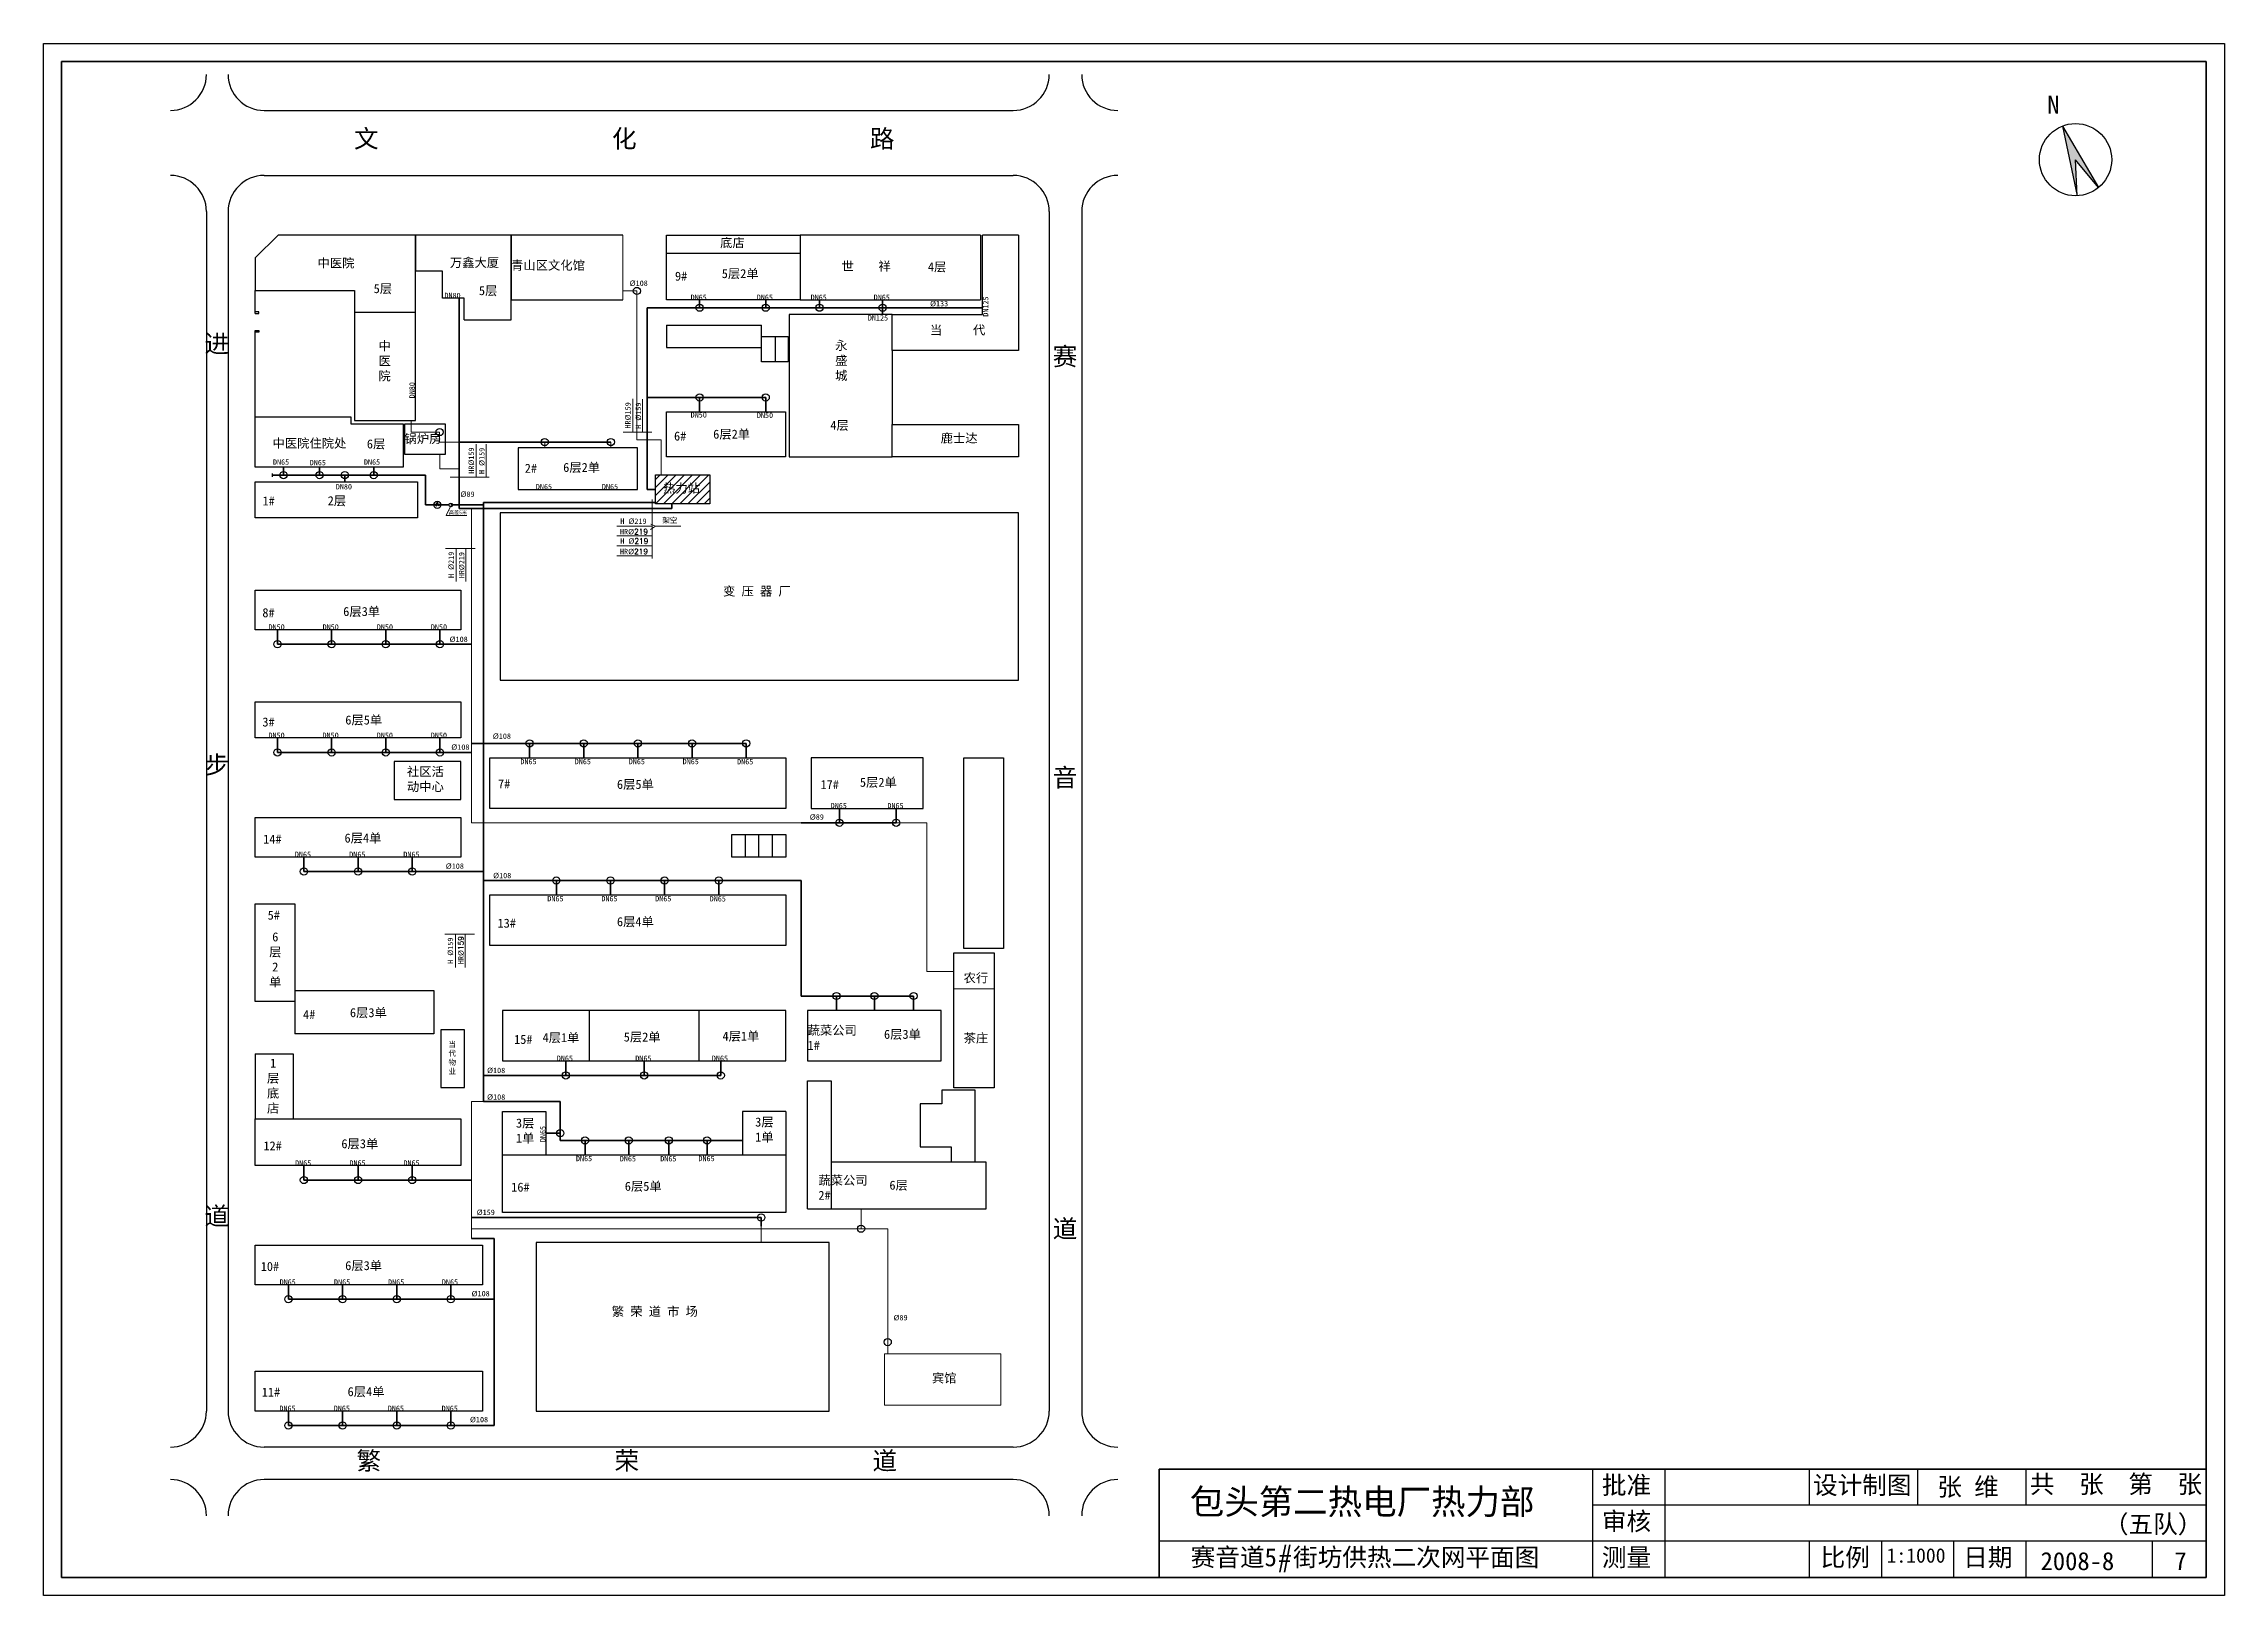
# Model space of a CAD drawing. Header units: millimetres. Extents: x 710 to 1314, y 285 to 715.
import ezdxf

# ---------------------------------------------------------------- set-up
doc = ezdxf.new("R2010")
doc.units = ezdxf.units.MM
doc.linetypes.add('DASHED2', pattern=[9.525, 6.35, -3.175])
doc.layers.add('围栏', color=3, linetype='Continuous')
doc.layers.add('边线', color=1, linetype='Continuous')
doc.layers.add('标注', color=7, linetype='Continuous', lineweight=18)
doc.layers.add('管道', color=7, linetype='Continuous', lineweight=50)

msp = doc.modelspace()

# ---------------------------------------------------------------- hatches: boundary and pattern name
msp.add_hatch(color=256).paths.add_polyline_path([(1269.38, 692.51), (1273.45, 673.19), (1272.97, 683.18), (1279.32, 675.45)])
at = {"layer": '标注'}
h = msp.add_hatch(dxfattribs=at)
h.set_pattern_fill('ANSI31', color=256, scale=0.5, style=0)
h.paths.add_polyline_path([(894.7, 595.81), (879.7, 595.81), (879.7, 587.81), (894.7, 587.81)])
h.paths.add_polyline_path([(881.14, 594.01), (892.9, 594.01), (892.9, 589.45), (881.14, 589.45)], flags=24)

# ---------------------------------------------------------------- linework, layer by layer
at = {"lineweight": 40}
for p, q in [((715.18, 290.35), (715.18, 710.35)), ((715.18, 710.35), (1309.18, 710.35)), ((1309.18, 710.35), (1309.18, 290.35)), ((1309.18, 320.35), (1019.18, 320.35)), ((1019.18, 320.35), (1019.18, 290.35)), ((1309.18, 290.35), (715.18, 290.35))]:
    msp.add_line(p, q, dxfattribs=at)
for p, q in [((771.28, 696.81), (978.7, 696.81)), ((1269.38, 692.51), (1273.45, 673.19)), ((1269.38, 692.51), (1279.32, 675.45)), ((1273.45, 673.19), (1272.97, 683.18)), ((1279.32, 675.45), (1272.97, 683.18)), ((771.28, 678.81), (978.7, 678.81)), ((755.28, 668.81), (755.28, 336.44)), ((761.28, 668.81), (761.28, 336.44)), ((988.7, 668.81), (988.7, 336.44)), ((997.7, 668.81), (997.7, 336.44)), ((882.7, 657.31), (882.7, 662.31)), ((882.7, 662.31), (919.7, 662.31)), ((969.7, 662.31), (919.7, 662.31)), ((919.7, 662.31), (919.7, 644.31)), ((919.7, 662.31), (919.7, 657.31)), ((969.7, 662.31), (969.7, 644.31)), ((980.2, 662.31), (970.2, 662.31)), ((970.2, 640.31), (970.2, 662.31)), ((980.2, 662.31), (980.2, 630.31)), ((882.7, 644.31), (882.7, 657.31)), ((882.7, 657.31), (919.7, 657.31)), ((919.7, 644.31), (882.7, 644.31)), ((945.2, 640.31), (916.7, 640.31)), ((916.7, 640.31), (916.7, 600.81)), ((919.7, 644.31), (969.7, 644.31)), ((945.2, 630.31), (945.2, 640.31)), ((945.2, 640.31), (970.2, 640.31)), ((882.7, 637.31), (882.7, 631.11)), ((882.7, 637.31), (909.01, 637.31)), ((909.01, 627.21), (909.01, 637.31)), ((909.01, 634.21), (916.41, 634.21)), ((912.82, 634.21), (912.82, 627.21)), ((916.41, 634.21), (916.41, 627.21)), ((882.7, 631.11), (909.01, 631.11)), ((980.2, 630.31), (945.2, 630.31)), ((945.2, 630.31), (945.2, 609.81)), ((916.41, 627.21), (909.01, 627.21)), ((882.7, 613.31), (915.7, 613.31)), ((882.7, 600.81), (882.7, 613.31)), ((915.7, 613.31), (915.7, 600.81)), ((945.2, 609.81), (980.2, 609.81)), ((945.2, 600.81), (945.2, 609.81)), ((980.2, 609.81), (980.2, 600.81)), ((874.65, 603.31), (841.65, 603.31)), ((874.65, 591.81), (874.65, 603.31)), ((915.7, 600.81), (882.7, 600.81)), ((916.7, 600.81), (945.2, 600.81)), ((980.2, 600.81), (945.2, 600.81)), ((879.7, 595.81), (894.7, 595.81)), ((879.7, 587.81), (879.7, 595.81)), ((894.7, 595.81), (894.7, 587.81)), ((841.65, 591.81), (874.65, 591.81)), ((894.7, 587.81), (879.7, 587.81)), ((768.78, 563.94), (825.78, 563.94)), ((768.78, 552.94), (768.78, 563.94)), ((825.78, 563.94), (825.78, 552.94)), ((825.78, 552.94), (768.78, 552.94)), ((768.78, 532.94), (825.78, 532.94)), ((768.78, 522.94), (768.78, 532.94)), ((825.78, 532.94), (825.78, 522.94)), ((825.78, 522.94), (768.78, 522.94)), ((825.78, 516.42), (807.28, 516.42)), ((807.28, 516.42), (807.28, 505.92)), ((825.78, 505.92), (825.78, 516.42)), ((833.78, 503.44), (833.78, 517.44)), ((833.78, 517.44), (915.78, 517.44)), ((915.78, 517.44), (915.78, 503.44)), ((922.78, 517.44), (922.78, 503.44)), ((953.78, 517.44), (922.78, 517.44)), ((953.78, 503.44), (953.78, 517.44)), ((965.01, 464.58), (965.01, 517.44)), ((965.01, 517.44), (976.01, 517.44)), ((976.01, 517.44), (976.01, 464.58)), ((807.28, 505.92), (825.78, 505.92)), ((915.78, 503.44), (833.78, 503.44)), ((922.78, 503.44), (953.78, 503.44)), ((900.78, 489.87), (900.78, 496.17)), ((900.78, 496.17), (915.78, 496.17)), ((904.58, 489.87), (904.58, 496.17)), ((908.28, 489.87), (908.28, 496.17)), ((912.08, 489.87), (912.08, 496.17)), ((915.78, 496.17), (915.78, 489.87)), ((915.78, 489.87), (900.78, 489.87)), ((768.78, 476.94), (779.78, 476.94)), ((768.78, 449.94), (768.78, 476.94)), ((779.78, 476.94), (779.78, 449.94)), ((962.29, 425.98), (962.29, 463.36)), ((962.29, 463.36), (973.49, 463.36)), ((976.01, 464.58), (965.01, 464.58)), ((973.49, 463.36), (973.49, 425.98)), ((779.78, 449.94), (768.78, 449.94)), ((779.78, 452.94), (779.78, 440.94)), ((779.78, 452.94), (818.28, 452.94)), ((818.28, 452.94), (818.28, 440.94)), ((818.28, 440.94), (779.78, 440.94)), ((826.73, 442.05), (820.23, 442.05)), ((820.23, 442.05), (820.23, 426.05)), ((826.73, 426.05), (826.73, 442.05)), ((820.23, 426.05), (826.73, 426.05)), ((973.49, 425.98), (962.29, 425.98)), ((978.7, 326.44), (771.28, 326.44)), ((1139.18, 320.35), (1139.18, 290.35)), ((1159.18, 320.35), (1159.18, 290.35)), ((1199.18, 320.35), (1199.18, 310.35)), ((1229.22, 320.35), (1229.22, 310.35)), ((1259.18, 320.35), (1259.18, 310.35)), ((978.7, 317.44), (771.28, 317.44)), ((1309.18, 310.35), (1139.18, 310.35)), ((1309.18, 300.35), (1019.18, 300.35)), ((1199.18, 300.35), (1199.18, 290.35)), ((1219.18, 300.35), (1219.18, 290.35)), ((1239.18, 300.35), (1239.18, 290.35)), ((1259.18, 300.35), (1259.18, 290.35)), ((1294.18, 300.35), (1294.18, 290.35))]:
    msp.add_line(p, q)
at = {"color": 0}
for p, q in [((775.15, 662.31), (768.78, 655.94)), ((813.15, 662.31), (775.15, 662.31)), ((839.65, 662.31), (813.15, 662.31)), ((813.15, 662.31), (813.15, 652.31)), ((813.15, 640.94), (813.15, 662.31)), ((839.65, 638.81), (839.65, 662.31)), ((768.78, 655.94), (768.78, 646.94)), ((768.78, 646.94), (796.28, 646.94)), ((796.28, 646.94), (796.28, 640.94)), ((820.65, 652.31), (813.15, 652.31)), ((820.65, 644.81), (820.65, 652.31)), ((796.28, 640.94), (813.15, 640.94)), ((796.28, 640.94), (796.28, 610.94)), ((813.15, 610.94), (813.15, 640.94)), ((826.65, 644.81), (820.65, 644.81)), ((826.65, 638.81), (826.65, 644.81)), ((826.65, 638.81), (839.65, 638.81)), ((796.28, 610.94), (813.15, 610.94)), ((841.65, 603.31), (841.65, 591.81))]:
    msp.add_line(p, q, dxfattribs=at)
at = {"color": 1}
for p, q in [((768.78, 611.94), (795.28, 611.94)), ((768.78, 597.94), (768.78, 611.94)), ((795.28, 611.94), (795.28, 609.94)), ((795.28, 609.94), (809.78, 609.94)), ((809.78, 609.94), (809.78, 597.94)), ((809.78, 597.94), (768.78, 597.94)), ((768.78, 593.94), (813.78, 593.94)), ((768.78, 583.94), (768.78, 593.94)), ((773.53, 596.23), (773.53, 595.31)), ((813.78, 593.94), (813.78, 583.94)), ((819.47, 588.05), (818.99, 588.05)), ((819.23, 587.52), (819.23, 588.05)), ((813.78, 583.94), (768.78, 583.94)), ((768.78, 500.94), (825.78, 500.94)), ((768.78, 489.94), (768.78, 500.94)), ((825.78, 500.94), (825.78, 489.94)), ((825.78, 489.94), (768.78, 489.94)), ((833.78, 479.44), (915.78, 479.44)), ((833.78, 465.44), (833.78, 479.44)), ((915.78, 479.44), (915.78, 465.44)), ((915.78, 465.44), (833.78, 465.44)), ((915.78, 447.44), (837.28, 447.44)), ((837.28, 447.44), (837.28, 433.44)), ((861.28, 447.44), (861.28, 433.44)), ((891.78, 433.44), (891.78, 447.44)), ((915.78, 433.44), (915.78, 447.44)), ((958.78, 447.44), (921.78, 447.44)), ((921.78, 447.44), (921.78, 433.44)), ((958.78, 433.44), (958.78, 447.44)), ((768.78, 435.44), (768.78, 417.44)), ((768.78, 435.44), (779.28, 435.44)), ((779.28, 435.44), (779.28, 417.44)), ((837.28, 433.44), (915.78, 433.44)), ((921.78, 433.44), (958.78, 433.44)), ((921.78, 392.44), (921.78, 427.94)), ((921.78, 427.94), (928.28, 427.94)), ((928.28, 427.94), (928.28, 392.44)), ((968.23, 425.32), (958.96, 425.32)), ((958.96, 425.32), (958.96, 421.6)), ((968.23, 405.65), (968.23, 425.32)), ((768.78, 417.44), (825.78, 417.44)), ((768.78, 404.44), (768.78, 417.44)), ((825.78, 417.44), (825.78, 404.44)), ((837.28, 407.44), (837.28, 419.44)), ((837.28, 419.44), (849.28, 419.44)), ((849.28, 419.44), (849.28, 407.44)), ((915.78, 419.44), (903.78, 419.44)), ((903.78, 419.44), (903.78, 407.44)), ((915.78, 419.44), (915.78, 391.44)), ((958.96, 421.6), (952.96, 421.6)), ((952.96, 421.6), (952.96, 409.6)), ((837.28, 391.44), (837.28, 407.44)), ((837.28, 407.44), (915.78, 407.44)), ((971.28, 405.44), (928.28, 405.44)), ((952.96, 409.6), (958.96, 409.6)), ((958.96, 409.6), (961.52, 409.6)), ((961.52, 409.6), (961.52, 405.44)), ((971.28, 392.44), (971.28, 405.44)), ((825.78, 404.44), (768.78, 404.44)), ((915.78, 391.44), (837.28, 391.44)), ((921.78, 392.44), (928.28, 392.44)), ((928.28, 392.44), (971.28, 392.44)), ((768.78, 382.44), (831.78, 382.44)), ((768.78, 371.44), (768.78, 382.44)), ((831.78, 382.44), (831.78, 371.44)), ((831.78, 371.44), (768.78, 371.44)), ((768.78, 347.44), (831.78, 347.44)), ((768.78, 336.44), (768.78, 347.44)), ((831.78, 347.44), (831.78, 336.44)), ((831.78, 336.44), (768.78, 336.44))]:
    msp.add_line(p, q, dxfattribs=at)
at = {"color": 0}
msp.add_lwpolyline([(810.14, 601.54), (821.48, 601.54), (821.48, 609.87), (810.14, 609.87)], close=True, dxfattribs=at)
at = {"color": 1}
for points in [[(819.23, 587.52), (818.79, 587.78), (818.79, 587.27)], [(819.23, 587.52), (819.67, 587.78), (819.67, 587.27)]]:
    msp.add_lwpolyline(points, close=True, dxfattribs=at)
for centre, radius in [((1272.97, 683.18), 10), ((891.87, 642.17), 1), ((910.18, 642.17), 1), ((925.09, 642.17), 1), ((942.56, 642.17), 1), ((891.87, 617.31), 1), ((910.18, 617.31), 1), ((867.28, 604.94), 1), ((774.95, 548.94), 1), ((789.95, 548.94), 1), ((804.95, 548.94), 1), ((819.95, 548.94), 1), ((774.95, 518.94), 1), ((789.95, 518.94), 1), ((804.95, 518.94), 1), ((819.95, 518.94), 1), ((844.78, 521.44), 1), ((859.78, 521.44), 1), ((874.78, 521.44), 1), ((889.78, 521.44), 1), ((904.78, 521.44), 1), ((930.6, 499.44), 1), ((946.3, 499.44), 1)]:
    msp.add_circle(centre, radius)
at = {"color": 6}
msp.add_circle((874.5, 646.8), 1, dxfattribs=at)
at = {"color": 0}
for centre in [(819.87, 607.72), (848.97, 604.94)]:
    msp.add_circle(centre, 1, dxfattribs=at)
at = {"color": 1}
for centre, radius in [((776.61, 595.78), 1), ((786.61, 595.78), 1), ((793.61, 595.78), 1), ((801.61, 595.78), 1), ((819.23, 587.52), 1), ((822.98, 587.52), 0.5), ((782.28, 485.94), 1), ((797.28, 485.94), 1), ((812.28, 485.94), 1), ((852.19, 483.44), 1), ((867.19, 483.44), 1), ((882.19, 483.44), 1), ((897.19, 483.44), 1), ((929.78, 451.44), 1), ((940.28, 451.44), 1), ((951.13, 451.44), 1), ((854.81, 429.44), 1), ((876.53, 429.44), 1), ((897.72, 429.44), 1), ((853.28, 413.44), 1), ((860.14, 411.44), 1), ((872.24, 411.44), 1), ((883.35, 411.44), 1), ((893.95, 411.44), 1), ((782.28, 400.44), 1), ((797.28, 400.44), 1), ((812.28, 400.44), 1), ((908.92, 390.06), 1), ((936.59, 386.96), 1), ((777.98, 367.44), 1), ((792.98, 367.44), 1), ((807.98, 367.44), 1), ((822.98, 367.44), 1), ((943.97, 355.55), 1), ((777.98, 332.44), 1), ((792.98, 332.44), 1), ((807.98, 332.44), 1), ((822.98, 332.44), 1)]:
    msp.add_circle(centre, radius, dxfattribs=at)
for centre, start, end in [((745.28, 706.81), 270, 360), ((771.28, 706.81), 180, 270), ((978.7, 706.81), 270, 0), ((1007.7, 706.81), 180, 270), ((745.28, 668.81), 0, 90), ((771.28, 668.81), 90, 180), ((978.7, 668.81), 0, 90), ((1007.7, 668.81), 90, 180), ((745.28, 336.44), 270, 0), ((771.28, 336.44), 180, 270), ((978.7, 336.44), 270, 360), ((1007.7, 336.44), 180, 270), ((745.28, 307.44), 0, 90), ((771.28, 307.44), 90, 180), ((978.7, 307.44), 0, 90), ((1007.7, 307.44), 90, 180)]:
    msp.add_arc(centre, 10, start, end)
at = {"layer": '围栏', "color": 6}
for p, q in [((870.6, 662.31), (839.65, 662.31)), ((839.65, 644.31), (870.6, 644.31))]:
    msp.add_line(p, q, dxfattribs=at)
at = {"layer": '围栏', "color": 0}
for p, q in [((839.65, 662.31), (839.65, 644.31)), ((882.7, 644.31), (882.7, 662.31))]:
    msp.add_line(p, q, dxfattribs=at)
at = {"layer": '围栏'}
for p, q in [((768.78, 640.56), (768.78, 646.94)), ((769.78, 641.06), (768.78, 641.06)), ((768.78, 640.56), (769.78, 640.56)), ((769.78, 640.56), (769.78, 641.06)), ((768.78, 611.94), (768.78, 635.87)), ((768.78, 635.87), (769.78, 635.87)), ((769.78, 635.37), (768.78, 635.37)), ((769.78, 635.87), (769.78, 635.37)), ((980.2, 585.29), (836.64, 585.29)), ((836.64, 585.29), (836.64, 538.98)), ((980.2, 538.98), (980.2, 585.29)), ((836.64, 538.98), (980.2, 538.98))]:
    msp.add_line(p, q, dxfattribs=at)
at = {"layer": '围栏', "color": 1}
for p, q in [((846.57, 383.11), (846.57, 336.44)), ((927.73, 383.11), (846.57, 383.11)), ((927.73, 336.44), (927.73, 383.11)), ((846.57, 336.44), (927.73, 336.44))]:
    msp.add_line(p, q, dxfattribs=at)
at = {"layer": '标注', "color": 6}
for p, q in [((870.6, 662.31), (870.6, 644.31)), ((874.5, 646.8), (870.6, 646.8)), ((874.5, 605.52), (874.5, 644.31)), ((881.19, 605.52), (874.5, 605.52)), ((881.19, 595.81), (881.19, 605.52))]:
    msp.add_line(p, q, dxfattribs=at)
at = {"layer": '标注'}
for p, q in [((874.5, 644.31), (874.5, 646.8)), ((873.37, 607.72), (873.37, 616.89)), ((876.08, 607.72), (876.08, 616.86)), ((811.95, 607.72), (811.95, 610.94)), ((819.87, 607.72), (811.95, 607.72)), ((819.87, 607.72), (819.87, 604.94)), ((819.87, 604.94), (821.48, 604.94)), ((825.28, 604.94), (821.48, 604.94)), ((848.97, 604.94), (848.97, 603.31)), ((867.28, 604.94), (867.28, 603.31)), ((878.63, 607.72), (870.73, 607.72)), ((819.93, 597.56), (819.93, 601.54)), ((825.28, 597.56), (819.93, 597.56)), ((825.28, 597.56), (825.28, 597.56)), ((828.65, 499.44), (828.65, 586.54)), ((878.75, 572.67), (878.75, 589.04)), ((868.92, 581.64), (878.75, 581.64)), ((879.66, 581.63), (878.25, 580.69)), ((879.66, 581.63), (878.33, 582.21)), ((879.66, 581.63), (886.7, 581.63)), ((829.73, 575.47), (821.49, 575.47)), ((824.42, 566.29), (824.42, 575.47)), ((827.12, 566.29), (827.12, 575.47)), ((868.92, 578.94), (878.75, 578.94)), ((868.92, 576.14), (878.75, 576.14)), ((868.92, 573.44), (878.75, 573.44)), ((919.99, 499.44), (828.65, 499.44)), ((946.3, 499.44), (954.79, 499.44)), ((954.79, 499.44), (954.79, 458.21)), ((829.52, 468.55), (821.28, 468.55)), ((824.22, 459.37), (824.22, 468.55)), ((826.92, 459.37), (826.92, 468.55)), ((954.79, 458.21), (962.29, 458.21)), ((962.29, 453.41), (973.49, 453.41))]:
    msp.add_line(p, q, dxfattribs=at)
at = {"layer": '标注', "color": 0}
for p, q in [((830, 595.18), (830, 604.36)), ((832.71, 595.18), (832.71, 604.33)), ((833.6, 595.18), (822.83, 595.18))]:
    msp.add_line(p, q, dxfattribs=at)
at = {"layer": '标注', "color": 1}
for p, q in [((822.86, 587.04), (821.7, 584.54)), ((821.7, 584.54), (827.43, 584.54)), ((831.98, 422.18), (828.65, 422.18)), ((828.65, 422.18), (828.65, 386.96)), ((828.65, 386.96), (828.65, 386.96)), ((828.65, 386.96), (936.59, 386.96)), ((828.65, 386.96), (828.65, 384.26)), ((908.92, 390.06), (908.92, 383.11)), ((936.59, 386.96), (936.59, 392.44)), ((936.59, 386.96), (943.97, 386.96)), ((943.97, 386.96), (943.97, 352.29))]:
    msp.add_line(p, q, dxfattribs=at)
msp.add_lwpolyline([(943.08, 352.29), (975.26, 352.29), (975.26, 338.02), (943.08, 338.02)], close=True, dxfattribs=at)
at = {"layer": '管道', "color": 0}
msp.add_line((825.28, 644.81), (825.28, 586.54), dxfattribs=at)
at = {"layer": '管道'}
for p, q in [((877.35, 591.81), (877.35, 642.17)), ((877.35, 642.17), (970.2, 642.17)), ((891.87, 644.31), (891.87, 642.17)), ((910.18, 644.31), (910.18, 642.17)), ((925.09, 642.17), (925.09, 644.31)), ((942.56, 640.31), (942.56, 644.31)), ((910.18, 617.31), (877.35, 617.31)), ((891.87, 617.31), (891.87, 613.31)), ((910.18, 617.31), (910.18, 613.31)), ((867.28, 604.94), (825.28, 604.94)), ((884.16, 586.54), (825.28, 586.54)), ((879.7, 591.81), (877.35, 591.81)), ((884.16, 587.81), (884.16, 586.54)), ((774.95, 552.94), (774.95, 548.94)), ((789.95, 552.94), (789.95, 548.94)), ((804.95, 552.94), (804.95, 548.94)), ((819.95, 552.94), (819.95, 548.94)), ((774.95, 548.94), (828.65, 548.94)), ((774.95, 522.94), (774.95, 518.94)), ((789.95, 522.94), (789.95, 518.94)), ((804.95, 522.94), (804.95, 518.94)), ((819.95, 522.94), (819.95, 518.94)), ((904.78, 521.44), (828.65, 521.44)), ((844.78, 517.44), (844.78, 521.44)), ((859.78, 517.44), (859.78, 521.44)), ((874.78, 517.44), (874.78, 521.44)), ((889.78, 517.44), (889.78, 521.44)), ((904.78, 517.44), (904.78, 521.44)), ((774.95, 518.94), (828.65, 518.94)), ((930.6, 503.44), (930.6, 499.44)), ((946.3, 503.44), (946.3, 499.44)), ((946.3, 499.44), (919.99, 499.44))]:
    msp.add_line(p, q, dxfattribs=at)
at = {"layer": '管道', "color": 1, "ltscale": 0.5}
for p, q in [((815.97, 595.78), (773.61, 595.78)), ((815.97, 587.52), (815.97, 595.78)), ((822.48, 587.52), (819.67, 587.52)), ((831.98, 587.52), (822.98, 587.52))]:
    msp.add_line(p, q, dxfattribs=at)
at = {"layer": '管道', "color": 1}
for p, q in [((776.61, 595.78), (776.61, 597.94)), ((786.61, 595.78), (786.61, 597.94)), ((793.61, 595.78), (793.61, 593.94)), ((801.61, 595.78), (801.61, 597.94)), ((879.7, 588.16), (831.98, 588.16)), ((831.98, 588.16), (831.98, 422.18)), ((782.28, 489.94), (782.28, 485.94)), ((797.28, 489.94), (797.28, 485.94)), ((812.28, 489.94), (812.28, 485.94)), ((782.28, 485.94), (831.98, 485.94)), ((919.99, 483.44), (831.98, 483.44)), ((852.19, 479.44), (852.19, 483.44)), ((867.19, 479.44), (867.19, 483.44)), ((882.19, 479.44), (882.19, 483.44)), ((897.19, 479.44), (897.19, 483.44)), ((919.99, 451.44), (919.99, 483.44)), ((951.13, 451.44), (919.99, 451.44)), ((929.78, 447.44), (929.78, 451.44)), ((940.28, 447.44), (940.28, 451.44)), ((951.13, 447.44), (951.13, 451.44)), ((897.72, 429.44), (831.98, 429.44)), ((854.81, 429.44), (854.81, 433.44)), ((876.53, 429.44), (876.53, 433.44)), ((897.72, 429.44), (897.72, 433.44)), ((831.98, 422.18), (853.28, 422.18)), ((853.28, 422.18), (853.28, 411.44)), ((849.28, 413.44), (853.28, 413.44)), ((853.28, 411.44), (893.95, 411.44)), ((860.14, 407.44), (860.14, 411.44)), ((872.24, 407.44), (872.24, 411.44)), ((883.35, 407.44), (883.35, 411.44)), ((893.95, 407.44), (893.95, 411.44)), ((893.95, 411.44), (903.78, 411.44)), ((782.28, 404.44), (782.28, 400.44)), ((782.28, 400.44), (828.65, 400.44)), ((797.28, 404.44), (797.28, 400.44)), ((812.28, 404.44), (812.28, 400.44)), ((828.65, 390.06), (908.92, 390.06)), ((908.92, 390.06), (908.92, 387.63)), ((828.65, 384.26), (834.98, 384.26)), ((834.98, 384.26), (834.98, 332.44)), ((777.98, 371.44), (777.98, 367.44)), ((792.98, 371.44), (792.98, 367.44)), ((807.98, 371.44), (807.98, 367.44)), ((822.98, 371.44), (822.98, 367.44)), ((777.98, 367.44), (834.98, 367.44)), ((777.98, 336.44), (777.98, 332.44)), ((777.98, 332.44), (834.98, 332.44)), ((792.98, 336.44), (792.98, 332.44)), ((807.98, 336.44), (807.98, 332.44)), ((822.98, 336.44), (822.98, 332.44))]:
    msp.add_line(p, q, dxfattribs=at)
at = {"layer": '管道', "color": 1, "linetype": 'DASHED2', "ltscale": 0.5}
msp.add_line((818.79, 587.52), (815.97, 587.52), dxfattribs=at)
at = {"layer": '边线'}
for p, q in [((710.18, 715.35), (1314.18, 715.35)), ((710.18, 285.35), (710.18, 715.35)), ((1314.18, 715.35), (1314.18, 285.35)), ((1314.18, 285.35), (710.18, 285.35))]:
    msp.add_line(p, q, dxfattribs=at)

# ---------------------------------------------------------------- texts
at = {"attachment_point": 1}
for s, insert, char_height, width in [('N', (1265.13, 700.92), 5, 13.437), ('{\\fSimHei|b0|i0|c134|p2;包头第二热电厂热力部}', (1027.63, 314.81), 7, 133.3392), ('{\\fFangSong_GB2312|b0|i0|c134|p49;批准}', (1141.77, 318.41), 5, 88.5221), ('{\\fFangSong_GB2312|b0|i0|c134|p49;设计制图}', (1200.24, 318.41), 5, 88.5221), ('{\\fFangSong_GB2312|b0|i0|c134|p49;共  张  第  张}', (1260.32, 318.68), 5, 88.5221), ('{\\fFangSong_GB2312|b0|i0|c134|p49;审核}', (1141.77, 308.41), 5, 88.5221), ('{\\fSimSun|b0|i0|c134|p6;赛音道}5{\\Ftxt.shx|c1;#\\fSimSun|b0|i0|c134|p6;街坊\\fSimSun|b0|i0|c134|p54;供热二次网平面图}', (1027.88, 298.43), 5, 145.2356), ('{\\fFangSong_GB2312|b0|i0|c134|p49;测量}', (1141.77, 298.41), 5, 88.5221), ('{\\fFangSong_GB2312|b0|i0|c134|p49;比例}', (1202.36, 298.41), 5, 88.5221), ('{\\fFangSong_GB2312|b0|i0|c134|p49;日期}', (1241.85, 298.41), 5, 88.5221)]:
    msp.add_mtext(s, dxfattribs=dict(at, insert=insert, char_height=char_height, width=width))
at = {"layer": '标注'}
for s, insert, char_height, width, attachment_point in [('{\\fSimSun|b0|i0|c134|p54;文                   化                   路}', (796.15, 691.51), 5, 161.5383, 1), ('{\\fSimSun|b0|i0|c134|p54;底店}', (897.55, 661.42), 2.5, 15.0166, 1), ('5{\\fSimSun|b0|i0|c134|p54;层}2{\\fSimSun|b0|i0|c134|p54;单}', (898.01, 652.87), 2.5, 21.4463, 1), ('{\\fSimSun|b0|i0|c134|p54;世    祥}', (931.18, 654.92), 2.5, 27.4539, 1), ('4{\\fSimSun|b0|i0|c134|p54;层}', (955.09, 654.72), 2.5, 9.5941, 1), ('9#', (885.05, 652.15), 2.5, 4.9251, 1), ('DN65', (889.37, 645.81), 1.5, 6.3469, 1), ('DN65', (907.7, 645.81), 1.5, 6.3469, 1), ('DN65', (922.61, 645.81), 1.5, 6.3469, 1), ('DN65', (940.07, 645.81), 1.5, 6.3469, 1), ('%%C133', (955.69, 644.05), 1.5, 9.9494, 1), ('{\\fSimSun|b0|i0|c134|p54;进\\P\\P\\P\\P\\P\\P\\P\\P\\P\\P\\P\\P\\P\\P步\\P\\P\\P\\P\\P\\P\\P\\P\\P\\P\\P\\P\\P\\P\\P道}', (754.74, 634.69), 5, 6.2168, 1), ('DN125', (938.47, 640.11), 1.5, 7.2813, 1), ('{\\fSimSun|b0|i0|c134|p54;当     代}', (955.68, 637.23), 2.5, 18.0074, 1), ('{\\fSimSun|b0|i0|c134|p54;赛\\P\\P\\P\\P\\P\\P\\P\\P\\P\\P\\P\\P\\P\\P音\\P\\P\\P\\P\\P\\P\\P\\P\\P\\P\\P\\P\\P\\P\\P道}', (989.66, 631.17), 5, 6.2168, 1), ('DN50', (889.39, 613.22), 1.5, 6.3469, 1), ('DN50', (907.74, 613.11), 1.5, 6.3469, 1), ('4{\\fSimSun|b0|i0|c134|p54;层}', (928.08, 610.83), 2.5, 9.5941, 1), ('6#', (884.79, 607.85), 2.5, 4.9251, 1), ('6{\\fSimSun|b0|i0|c134|p54;层}2{\\fSimSun|b0|i0|c134|p54;单}', (895.63, 608.38), 2.5, 21.4463, 1), ('{\\fSimSun|b0|i0|c134|p54;鹿士达}', (958.63, 607.29), 2.5, 14.0222, 1), ('6{\\fSimSun|b0|i0|c134|p54;层}2{\\fSimSun|b0|i0|c134|p54;单}', (854.08, 599.16), 2.5, 21.4463, 1), ('DN65', (864.81, 593.31), 1.5, 6.3469, 1), ('{\\fSimSun|b0|i0|c134|p54;热力站}', (881.76, 593.38), 2.5, 13.8938, 1), ('HR%%C{\\Ftxt.shx|c1;219}', (869.82, 580.86), 1.5, 11.9811, 1), ('H %%C219', (869.9, 583.76), 1.5, 11.8997, 1), ('{\\fSimSun|b0|i0|c134|p54;架空}', (881.54, 584.01), 1.5, 10.7434, 1), ('HR%%C{\\Ftxt.shx|c1;219}', (869.82, 575.35), 1.5, 11.9811, 1), ('H %%C{\\Ftxt.shx|c1;219}', (869.9, 578.26), 1.5, 11.8997, 1), ('{\\fSimSun|b0|i0|c134|p54;变 压 器 厂}', (898.36, 564.89), 2.5, 34.2698, 1), ('8#', (770.77, 558.9), 2.5, 4.9251, 1), ('6{\\fSimSun|b0|i0|c134|p54;层}3{\\fSimSun|b0|i0|c134|p54;单}', (793.16, 559.24), 2.5, 21.4463, 1), ('DN50', (772.48, 554.44), 1.5, 6.3469, 1), ('DN50', (787.45, 554.44), 1.5, 6.3469, 1), ('DN50', (802.47, 554.44), 1.5, 6.3469, 1), ('DN50', (817.44, 554.44), 1.5, 6.3469, 1), ('%%C108', (822.62, 551.04), 1.5, 9.9494, 1), ('3#', (770.77, 528.62), 2.5, 4.9251, 1), ('6{\\fSimSun|b0|i0|c134|p54;层}5{\\fSimSun|b0|i0|c134|p54;单}', (793.74, 529.17), 2.5, 21.4463, 1), ('DN50', (772.46, 524.44), 1.5, 6.3469, 1), ('DN50', (787.43, 524.44), 1.5, 6.3469, 1), ('DN50', (802.45, 524.44), 1.5, 6.3469, 1), ('DN50', (817.42, 524.44), 1.5, 6.3469, 1), ('%%C108', (823.09, 521.16), 1.5, 9.9494, 1), ('%%C108', (834.59, 524.2), 1.5, 9.9494, 1), ('{\\fSimSun|b0|i0|c134|p54;社区活\\P动中心}', (810.82, 514.88), 2.5, 16.2769, 1), ('DN65', (842.23, 517.16), 1.5, 6.3469, 1), ('DN65', (857.29, 517.16), 1.5, 6.3469, 1), ('DN65', (872.25, 517.16), 1.5, 6.3469, 1), ('DN65', (887.17, 517.16), 1.5, 6.3469, 1), ('DN65', (902.26, 517.12), 1.5, 6.3469, 1), ('7#', (836.04, 511.48), 2.5, 4.9251, 1), ('6{\\fSimSun|b0|i0|c134|p54;层}5{\\fSimSun|b0|i0|c134|p54;单}', (868.98, 511.33), 2.5, 21.4463, 1), ('17#', (925.35, 511.27), 2.5, 4.9251, 1), ('5{\\fSimSun|b0|i0|c134|p54;层}2{\\fSimSun|b0|i0|c134|p54;单}', (936.27, 511.91), 2.5, 21.4463, 1), ('%%C89', (922.38, 501.8), 1.5, 9.9336, 1), ('DN65', (928.17, 504.94), 1.5, 6.3469, 1), ('DN65', (943.87, 504.94), 1.5, 6.3469, 1), ('5#', (772.24, 475.09), 2.5, 4.9251, 1), ('6\\P{\\fSimSun|b0|i0|c134|p54;层}\\P2\\P{\\fSimSun|b0|i0|c134|p54;单}', (774.35, 461.44), 2.5, 4.9783, 5), ('{\\fSimSun|b0|i0|c134|p2;农行}\\P\\P\\P\\P{\\fSimSun|b0|i0|c134|p2;茶庄}', (964.99, 457.71), 2.5, 21.4463, 1), ('4#', (782.05, 447.58), 2.5, 4.9251, 1), ('6{\\fSimSun|b0|i0|c134|p54;层}3{\\fSimSun|b0|i0|c134|p54;单}', (795.03, 448.08), 2.5, 21.4463, 1), ('{\\fSimSun|b0|i0|c134|p54;当代物业}', (822.32, 438.82), 1.5, 3.1492, 1), ('{\\fSimSun|b0|i0|c134|p54;繁                   荣                   道}', (796.85, 325.16), 5, 161.5383, 1), ('{\\fKaiTi_GB2312|b0|i0|c134|p49;张 维}', (1234.67, 317.96), 5, 30.3874, 1), ('{\\fKaiTi_GB2312|b0|i0|c134|p49;（五队）}', (1280.81, 307.6), 5, 30.3874, 1), ('{\\H0.8x;1:1000}', (1220.62, 298.42), 5, 42.6517, 1), ('2008-8', (1263.27, 297.36), 5, 42.6517, 1), ('7', (1300.35, 297.36), 5, 42.6517, 1)]:
    msp.add_mtext(s, dxfattribs=dict(at, insert=insert, char_height=char_height, width=width, attachment_point=attachment_point))
at = {"layer": '标注', "color": 0, "attachment_point": 1}
for s, insert, char_height, width in [('{\\fSimSun|b0|i0|c134|p54;中医院}', (786.03, 655.8), 2.5, 18.85), ('{\\fSimSun|b0|i0|c134|p54;万鑫大厦}', (822.71, 655.92), 2.5, 13.8599), ('5{\\fSimSun|b0|i0|c134|p54;层}', (801.59, 648.71), 2.5, 5.8477), ('DN80', (821.2, 646.31), 1.5, 6.3469), ('5{\\fSimSun|b0|i0|c134|p54;层}', (830.75, 648.15), 2.5, 5.8477), ('{\\fSimSun|b0|i0|c134|p54;中医院}', (802.92, 632.84), 2.5, 0.7854), ('{\\fSimSun|b0|i0|c134|p2;锅炉房}', (810.14, 607.13), 2.5, 15.1968), ('2#', (843.44, 598.92), 2.5, 4.9251), ('DN65', (846.52, 593.31), 1.5, 6.3469), ('%%C89', (825.63, 591.25), 1.5, 9.9336)]:
    msp.add_mtext(s, dxfattribs=dict(at, insert=insert, char_height=char_height, width=width))
at = {"layer": '标注', "color": 6, "attachment_point": 1}
for s, insert, char_height, width in [('{\\fSimSun|b0|i0|c134|p54;青山区文化馆}', (839.65, 655.18), 2.5, 23.008), ('%%C108', (872.49, 649.71), 1.5, 9.9336)]:
    msp.add_mtext(s, dxfattribs=dict(at, insert=insert, char_height=char_height, width=width))
at = {"layer": '标注', "char_height": 1.5, "attachment_point": 1, "rotation": 90}
for s, insert, width in [('DN125', (970.35, 639.67), 3.133), ('HR%%C159', (871.25, 608.69), 11.8997), ('H %%C159', (874.16, 608.61), 11.9811), ('H %%C219', (822.3, 567.27), 11.8997), ('HR%%C219', (825.21, 567.19), 11.9811), ('H %%C159', (822.1, 460.35), 11.8997), ('HR%%C{\\Ftxt.shx|c1;159}', (825, 460.27), 11.9811)]:
    msp.add_mtext(s, dxfattribs=dict(at, insert=insert, width=width))
at = {"layer": '标注', "insert": (929.41, 632.95), "char_height": 2.5, "attachment_point": 1}
msp.add_mtext('{\\fSimSun|b0|i0|c134|p54;永\\P盛\\P城}', dxfattribs=at)
at = {"layer": '标注', "color": 0, "char_height": 1.5, "attachment_point": 1, "rotation": 90}
for s, insert, width in [('DN80', (811.46, 617.05), 3.133), ('HR%%C159', (827.88, 596.16), 11.8997), ('H %%C159', (830.79, 596.08), 11.9811)]:
    msp.add_mtext(s, dxfattribs=dict(at, insert=insert, width=width))
at = {"layer": '标注', "color": 1}
for s, insert, char_height, width, attachment_point in [('{\\fSimSun|b0|i0|c134|p54;中医院住院处}', (773.58, 605.88), 2.5, 28.051, 1), ('6{\\fSimSun|b0|i0|c134|p54;层}', (799.71, 605.67), 2.5, 5.8477, 1), ('DN65', (773.7, 600.15), 1.5, 6.3469, 1), ('DN65', (783.89, 599.99), 1.5, 6.3469, 1), ('DN65', (798.9, 600.15), 1.5, 6.3469, 1), ('DN80', (791.11, 593.31), 1.5, 6.3469, 1), ('1#', (770.81, 589.87), 2.5, 4.9251, 1), ('2{\\fSimSun|b0|i0|c134|p54;层}', (788.86, 589.93), 2.5, 5.8477, 1), ('{\\fSimSun|b0|i0|c134|p54;高差5米}', (822.46, 585.94), 1, 10.7434, 1), ('14#', (771, 496.16), 2.5, 4.9251, 1), ('6{\\fSimSun|b0|i0|c134|p54;层}4{\\fSimSun|b0|i0|c134|p54;单}', (793.52, 496.46), 2.5, 21.4463, 1), ('DN65', (779.77, 491.44), 1.5, 6.3469, 1), ('DN65', (794.83, 491.44), 1.5, 6.3469, 1), ('DN65', (809.8, 491.44), 1.5, 6.3469, 1), ('%%C108', (821.55, 488.18), 1.5, 9.9494, 1), ('%%C108', (834.67, 485.57), 1.5, 9.9494, 1), ('DN65', (849.69, 479.17), 1.5, 6.3469, 1), ('DN65', (864.66, 479.17), 1.5, 6.3469, 1), ('DN65', (879.57, 479.17), 1.5, 6.3469, 1), ('DN65', (894.66, 479.13), 1.5, 6.3469, 1), ('13#', (835.9, 472.87), 2.5, 4.9251, 1), ('6{\\fSimSun|b0|i0|c134|p54;层}4{\\fSimSun|b0|i0|c134|p54;单}', (868.98, 473.28), 2.5, 21.4463, 1), ('4{\\fSimSun|b0|i0|c134|p54;层}1{\\fSimSun|b0|i0|c134|p54;单}', (848.37, 441.16), 2.5, 21.4463, 1), ('5{\\fSimSun|b0|i0|c134|p54;层}2{\\fSimSun|b0|i0|c134|p54;单}', (870.86, 441.33), 2.5, 21.4463, 1), ('4{\\fSimSun|b0|i0|c134|p54;层}1{\\fSimSun|b0|i0|c134|p54;单}', (898.21, 441.57), 2.5, 21.4463, 1), ('{\\fSimSun|b0|i0|c134|p54;蔬菜公司1#}', (921.78, 443.19), 2.5, 15.7582, 1), ('6{\\fSimSun|b0|i0|c134|p54;层}3{\\fSimSun|b0|i0|c134|p54;单}', (942.94, 442.08), 2.5, 21.4463, 1), ('15#', (840.49, 440.66), 2.5, 4.9251, 1), ('DN65', (852.32, 434.94), 1.5, 6.3469, 1), ('DN65', (874.05, 434.94), 1.5, 6.3469, 1), ('DN65', (895.26, 434.94), 1.5, 6.3469, 1), ('1{\\fSimSun|b0|i0|c134|p54;层底店}', (773.75, 426.46), 2.5, 3.7699, 5), ('%%C108', (832.99, 431.58), 1.5, 9.9494, 1), ('%%C108', (833.01, 424.2), 1.5, 9.9494, 1), ('3{\\fSimSun|b0|i0|c134|p54;层\\P}1{\\fSimSun|b0|i0|c134|p54;单}', (843.57, 414.01), 2.5, 6.6841, 5), ('3{\\fSimSun|b0|i0|c134|p54;层\\P}1{\\fSimSun|b0|i0|c134|p54;单}', (909.81, 414.3), 2.5, 6.6841, 5), ('12#', (771.05, 411.16), 2.5, 4.9251, 1), ('6{\\fSimSun|b0|i0|c134|p54;层}3{\\fSimSun|b0|i0|c134|p54;单}', (792.65, 411.76), 2.5, 21.4463, 1), ('DN65', (779.82, 405.94), 1.5, 6.3469, 1), ('DN65', (794.88, 405.94), 1.5, 6.3469, 1), ('DN65', (809.84, 405.94), 1.5, 6.3469, 1), ('DN65', (857.62, 407.17), 1.5, 6.3469, 1), ('DN65', (869.77, 407.11), 1.5, 6.3469, 1), ('DN65', (880.97, 407.11), 1.5, 6.3469, 1), ('DN65', (891.55, 407.17), 1.5, 6.3469, 1), ('16#', (839.69, 399.73), 2.5, 4.9251, 1), ('6{\\fSimSun|b0|i0|c134|p54;层}5{\\fSimSun|b0|i0|c134|p54;单}', (871.15, 399.97), 2.5, 21.4463, 1), ('{\\fSimSun|b0|i0|c134|p54;蔬菜公司2#}', (924.76, 401.63), 2.5, 15.7582, 1), ('6{\\fSimSun|b0|i0|c134|p54;层}', (944.44, 400.27), 2.5, 13.2211, 1), ('%%C159', (830.12, 392.25), 1.5, 9.9494, 1), ('10#', (770.31, 377.75), 2.5, 4.9251, 1), ('6{\\fSimSun|b0|i0|c134|p54;层}3{\\fSimSun|b0|i0|c134|p54;单}', (793.71, 377.99), 2.5, 21.4463, 1), ('DN65', (775.54, 372.94), 1.5, 6.3469, 1), ('DN65', (790.6, 372.94), 1.5, 6.3469, 1), ('DN65', (805.57, 372.94), 1.5, 6.3469, 1), ('DN65', (820.49, 372.94), 1.5, 6.3469, 1), ('%%C108', (828.71, 369.72), 1.5, 9.9494, 1), ('{\\fSimSun|b0|i0|c134|p54;繁 荣 道 市 场}', (867.55, 365.3), 2.5, 45.3658, 1), ('%%C89', (945.58, 363.07), 1.5, 9.9494, 1), ('{\\fSimSun|b0|i0|c134|p54;宾馆}', (956.21, 346.82), 2.5, 45.3658, 1), ('11#', (770.61, 342.92), 2.5, 4.9251, 1), ('6{\\fSimSun|b0|i0|c134|p54;层}4{\\fSimSun|b0|i0|c134|p54;单}', (794.38, 343.06), 2.5, 21.4463, 1), ('DN65', (775.48, 337.94), 1.5, 6.3469, 1), ('DN65', (790.54, 337.94), 1.5, 6.3469, 1), ('DN65', (805.51, 337.94), 1.5, 6.3469, 1), ('DN65', (820.42, 337.94), 1.5, 6.3469, 1), ('%%C108', (828.26, 334.82), 1.5, 9.9494, 1)]:
    msp.add_mtext(s, dxfattribs=dict(at, insert=insert, char_height=char_height, width=width, attachment_point=attachment_point))
at = {"layer": '标注', "color": 1, "insert": (847.7, 410.95), "char_height": 1.5, "width": 3.133, "attachment_point": 1, "rotation": 90}
msp.add_mtext('DN65', dxfattribs=at)

doc.saveas('drawing.dxf')
